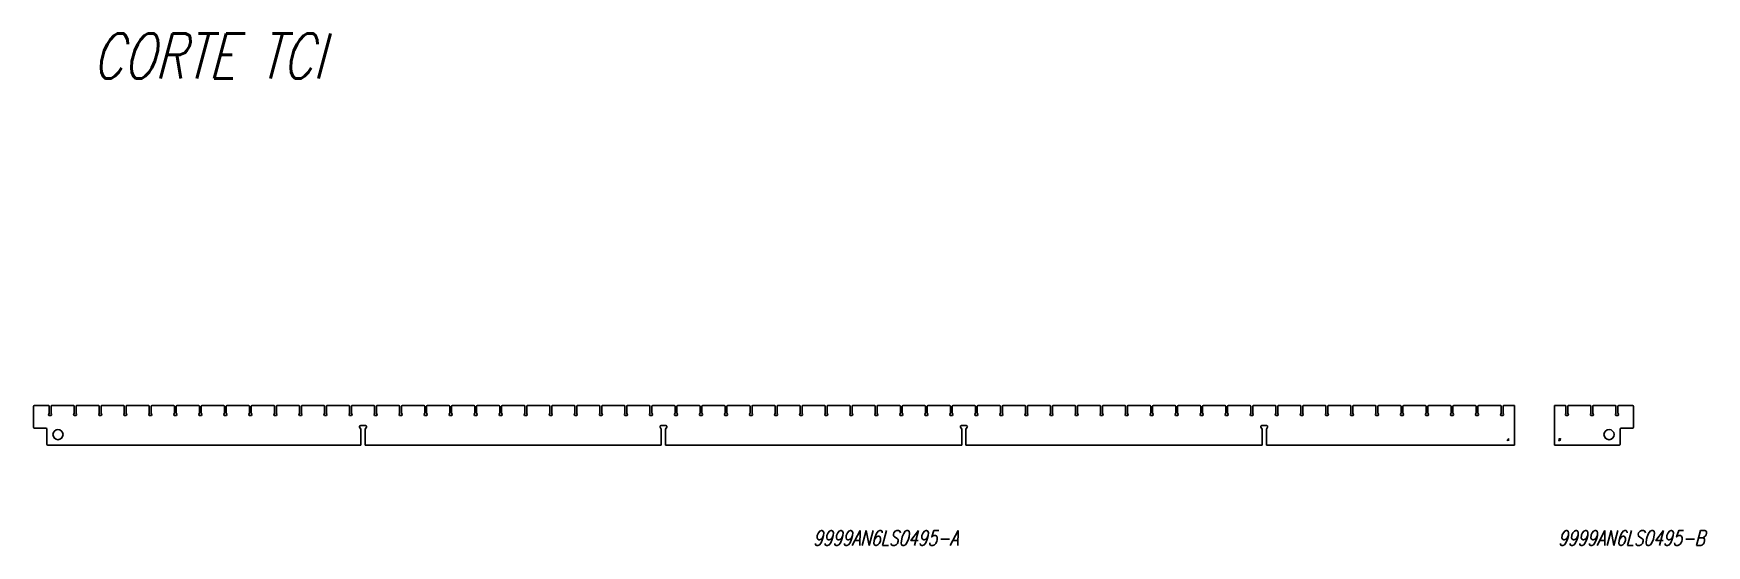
# Model space of a CAD drawing. Header units: millimetres. Extents: x 20123 to 28178, y -9397 to -6390.
# Drawn here: x 24836 to 28178, y -7774 to -6750 of the extents above; entities that cross this region are included whole.
import ezdxf

# ---------------------------------------------------------------- set-up
doc = ezdxf.new("R2010")
doc.units = ezdxf.units.MM
doc.header["$LTSCALE"] = 100
doc.layers.get('0').update_dxf_attribs({"linetype": 'CONTINUOUS', "lineweight": 30})
doc.layers.add('3-COTAS', color=252, linetype='CONTINUOUS')
doc.styles.add('ROMANS', font='romans.shx', dxfattribs={"width": 0.75, "oblique": 15, "height": 30})

msp = doc.modelspace()

# ---------------------------------------------------------------- texts
at = {"layer": '3-COTAS', "attachment_point": 1, "style": 'ROMANS'}
for s, width, insert, char_height in [('CORTE TCI', 936.03428, (24954.173, -6750.466), 90), ('A', 43.63152, (27779.172, -7560.089), 5), ('B', 43.63152, (27881.834, -7560.089), 5)]:
    msp.add_mtext_dynamic_manual_height_columns(s, width=width, gutter_width=150, heights=[0], dxfattribs=dict(at, insert=insert, char_height=char_height))
at = {"layer": '3-COTAS', "color": 3, "char_height": 30, "attachment_point": 1, "style": 'ROMANS'}
for s, insert in [('9999AN6LS0495-A', (26393.428, -7744.364)), ('9999AN6LS0495-B', (27881.222, -7744.364))]:
    msp.add_mtext_dynamic_manual_height_columns(s, width=428.48445, gutter_width=150, heights=[0], dxfattribs=dict(at, insert=insert))

# ---------------------------------------------------------------- linework, layer by layer
for p, q in [((24836.386, -7537.565), (24836.386, -7496.565)), ((24866.767, -7494.565), (24838.386, -7494.565)), ((24867.767, -7495.554), (24867.767, -7509.452)), ((24867.767, -7509.442), (24867.767, -7496.565)), ((24871.125, -7514.565), (24868.159, -7514.565)), ((24871.517, -7509.452), (24871.517, -7495.554)), ((24871.517, -7496.565), (24871.517, -7509.442)), ((24916.767, -7494.565), (24872.517, -7494.565)), ((24917.767, -7495.554), (24917.767, -7509.452)), ((24917.767, -7509.442), (24917.767, -7496.565)), ((24921.125, -7514.565), (24918.159, -7514.565)), ((24921.517, -7509.452), (24921.517, -7495.554)), ((24921.517, -7496.565), (24921.517, -7509.442)), ((24966.767, -7494.565), (24922.517, -7494.565)), ((24967.767, -7495.554), (24967.767, -7509.452)), ((24967.767, -7509.442), (24967.767, -7496.565)), ((24971.125, -7514.565), (24968.159, -7514.565)), ((24971.517, -7509.452), (24971.517, -7495.554)), ((24971.517, -7496.565), (24971.517, -7509.442)), ((25016.767, -7494.565), (24972.517, -7494.565)), ((25017.767, -7495.554), (25017.767, -7509.452)), ((25017.767, -7509.442), (25017.767, -7496.565)), ((25021.125, -7514.565), (25018.159, -7514.565)), ((25021.517, -7509.452), (25021.517, -7495.554)), ((25021.517, -7496.565), (25021.517, -7509.442)), ((25066.767, -7494.565), (25022.517, -7494.565)), ((25067.767, -7495.554), (25067.767, -7509.452)), ((25067.767, -7509.442), (25067.767, -7496.565)), ((25071.125, -7514.565), (25068.159, -7514.565)), ((25071.517, -7509.452), (25071.517, -7495.554)), ((25071.517, -7496.565), (25071.517, -7509.442)), ((25116.767, -7494.565), (25072.517, -7494.565)), ((25117.767, -7495.554), (25117.767, -7509.452)), ((25117.767, -7509.442), (25117.767, -7496.565)), ((25121.125, -7514.565), (25118.159, -7514.565)), ((25121.517, -7509.452), (25121.517, -7495.554)), ((25121.517, -7496.565), (25121.517, -7509.442)), ((25166.767, -7494.565), (25122.517, -7494.565)), ((25167.767, -7495.554), (25167.767, -7509.452)), ((25167.767, -7509.442), (25167.767, -7496.565)), ((25171.125, -7514.565), (25168.159, -7514.565)), ((25171.517, -7509.452), (25171.517, -7495.554)), ((25171.517, -7496.565), (25171.517, -7509.442)), ((25216.767, -7494.565), (25172.517, -7494.565)), ((25217.767, -7495.554), (25217.767, -7509.452)), ((25217.767, -7509.442), (25217.767, -7496.565)), ((25221.125, -7514.565), (25218.159, -7514.565)), ((25221.517, -7509.452), (25221.517, -7495.554)), ((25221.517, -7496.565), (25221.517, -7509.442)), ((25266.767, -7494.565), (25222.517, -7494.565)), ((25267.767, -7495.554), (25267.767, -7509.452)), ((25267.767, -7509.442), (25267.767, -7496.565)), ((25271.125, -7514.565), (25268.159, -7514.565)), ((25271.517, -7509.452), (25271.517, -7495.554)), ((25271.517, -7496.565), (25271.517, -7509.442)), ((25316.767, -7494.565), (25272.517, -7494.565)), ((25317.767, -7495.554), (25317.767, -7509.452)), ((25317.767, -7509.442), (25317.767, -7496.565)), ((25321.125, -7514.565), (25318.159, -7514.565)), ((25321.517, -7509.452), (25321.517, -7495.554)), ((25321.517, -7496.565), (25321.517, -7509.442)), ((25366.767, -7494.565), (25322.517, -7494.565)), ((25367.767, -7495.554), (25367.767, -7509.452)), ((25367.767, -7509.442), (25367.767, -7496.565)), ((25371.125, -7514.565), (25368.159, -7514.565)), ((25371.517, -7509.452), (25371.517, -7495.554)), ((25371.517, -7496.565), (25371.517, -7509.442)), ((25416.767, -7494.565), (25372.517, -7494.565)), ((25417.767, -7495.554), (25417.767, -7509.452)), ((25417.767, -7509.442), (25417.767, -7496.565)), ((25421.125, -7514.565), (25418.159, -7514.565)), ((25421.517, -7509.452), (25421.517, -7495.554)), ((25421.517, -7496.565), (25421.517, -7509.442)), ((25466.767, -7494.565), (25422.517, -7494.565)), ((25467.767, -7495.554), (25467.767, -7509.452)), ((25467.767, -7509.442), (25467.767, -7496.565)), ((25471.125, -7514.565), (25468.159, -7514.565)), ((25471.517, -7509.452), (25471.517, -7495.554)), ((25471.517, -7496.565), (25471.517, -7509.442)), ((25516.767, -7494.565), (25472.517, -7494.565)), ((25517.767, -7495.554), (25517.767, -7509.452)), ((25517.767, -7509.442), (25517.767, -7496.565)), ((25521.125, -7514.565), (25518.159, -7514.565)), ((25521.517, -7509.452), (25521.517, -7495.554)), ((25521.517, -7496.565), (25521.517, -7509.442)), ((25566.767, -7494.565), (25522.517, -7494.565)), ((25567.767, -7495.554), (25567.767, -7509.452)), ((25567.767, -7509.442), (25567.767, -7496.565)), ((25571.125, -7514.565), (25568.159, -7514.565)), ((25571.517, -7509.452), (25571.517, -7495.554)), ((25571.517, -7496.565), (25571.517, -7509.442)), ((25616.767, -7494.565), (25572.517, -7494.565)), ((25617.767, -7495.554), (25617.767, -7509.452)), ((25617.767, -7509.442), (25617.767, -7496.565)), ((25621.125, -7514.565), (25618.159, -7514.565)), ((25621.517, -7509.452), (25621.517, -7495.554)), ((25621.517, -7496.565), (25621.517, -7509.442)), ((25666.767, -7494.565), (25622.517, -7494.565)), ((25667.767, -7495.554), (25667.767, -7509.452)), ((25667.767, -7509.442), (25667.767, -7496.565)), ((25671.125, -7514.565), (25668.159, -7514.565)), ((25671.517, -7509.452), (25671.517, -7495.554)), ((25671.517, -7496.565), (25671.517, -7509.442)), ((25716.767, -7494.565), (25672.517, -7494.565)), ((25717.767, -7495.554), (25717.767, -7509.452)), ((25717.767, -7509.442), (25717.767, -7496.565)), ((25721.125, -7514.565), (25718.159, -7514.565)), ((25721.517, -7509.452), (25721.517, -7495.554)), ((25721.517, -7496.565), (25721.517, -7509.442)), ((25766.767, -7494.565), (25722.517, -7494.565)), ((25767.767, -7495.554), (25767.767, -7509.452)), ((25767.767, -7509.442), (25767.767, -7496.565)), ((25771.125, -7514.565), (25768.159, -7514.565)), ((25771.517, -7509.452), (25771.517, -7495.554)), ((25771.517, -7496.565), (25771.517, -7509.442)), ((25816.767, -7494.565), (25772.517, -7494.565)), ((25817.767, -7495.554), (25817.767, -7509.452)), ((25817.767, -7509.442), (25817.767, -7496.565)), ((25821.125, -7514.565), (25818.159, -7514.565)), ((25821.517, -7509.452), (25821.517, -7495.554)), ((25821.517, -7496.565), (25821.517, -7509.442)), ((25866.767, -7494.565), (25822.517, -7494.565)), ((25867.767, -7495.554), (25867.767, -7509.452)), ((25867.767, -7509.442), (25867.767, -7496.565)), ((25871.125, -7514.565), (25868.159, -7514.565)), ((25871.517, -7509.452), (25871.517, -7495.554)), ((25871.517, -7496.565), (25871.517, -7509.442)), ((25916.767, -7494.565), (25872.517, -7494.565)), ((25917.767, -7495.554), (25917.767, -7509.452)), ((25917.767, -7509.442), (25917.767, -7496.565)), ((25921.125, -7514.565), (25918.159, -7514.565)), ((25921.517, -7509.452), (25921.517, -7495.554)), ((25921.517, -7496.565), (25921.517, -7509.442)), ((25966.767, -7494.565), (25922.517, -7494.565)), ((25967.767, -7495.554), (25967.767, -7509.452)), ((25967.767, -7509.442), (25967.767, -7496.565)), ((25971.125, -7514.565), (25968.159, -7514.565)), ((25971.517, -7509.452), (25971.517, -7495.554)), ((25971.517, -7496.565), (25971.517, -7509.442)), ((26016.767, -7494.565), (25972.517, -7494.565)), ((26017.767, -7495.554), (26017.767, -7509.452)), ((26017.767, -7509.442), (26017.767, -7496.565)), ((26021.125, -7514.565), (26018.159, -7514.565)), ((26021.517, -7509.452), (26021.517, -7495.554)), ((26021.517, -7496.565), (26021.517, -7509.442)), ((26066.767, -7494.565), (26022.517, -7494.565)), ((26067.767, -7495.554), (26067.767, -7509.452)), ((26067.767, -7509.442), (26067.767, -7496.565)), ((26071.125, -7514.565), (26068.159, -7514.565)), ((26071.517, -7509.452), (26071.517, -7495.554)), ((26071.517, -7496.565), (26071.517, -7509.442)), ((26116.767, -7494.565), (26072.517, -7494.565)), ((26117.767, -7495.554), (26117.767, -7509.452)), ((26117.767, -7509.442), (26117.767, -7496.565)), ((26121.125, -7514.565), (26118.159, -7514.565)), ((26121.517, -7509.452), (26121.517, -7495.554)), ((26121.517, -7496.565), (26121.517, -7509.442)), ((26166.767, -7494.565), (26122.517, -7494.565)), ((26167.767, -7495.554), (26167.767, -7509.452)), ((26167.767, -7509.442), (26167.767, -7496.565)), ((26171.125, -7514.565), (26168.159, -7514.565)), ((26171.517, -7509.452), (26171.517, -7495.554)), ((26171.517, -7496.565), (26171.517, -7509.442)), ((26216.767, -7494.565), (26172.517, -7494.565)), ((26217.767, -7495.554), (26217.767, -7509.452)), ((26217.767, -7509.442), (26217.767, -7496.565)), ((26221.125, -7514.565), (26218.159, -7514.565)), ((26221.517, -7509.452), (26221.517, -7495.554)), ((26221.517, -7496.565), (26221.517, -7509.442)), ((26266.767, -7494.565), (26222.517, -7494.565)), ((26267.767, -7495.554), (26267.767, -7509.452)), ((26267.767, -7509.442), (26267.767, -7496.565)), ((26271.125, -7514.565), (26268.159, -7514.565)), ((26271.517, -7509.452), (26271.517, -7495.554)), ((26271.517, -7496.565), (26271.517, -7509.442)), ((26316.767, -7494.565), (26272.517, -7494.565)), ((26317.767, -7495.554), (26317.767, -7509.452)), ((26317.767, -7509.442), (26317.767, -7496.565)), ((26321.125, -7514.565), (26318.159, -7514.565)), ((26321.517, -7509.452), (26321.517, -7495.554)), ((26321.517, -7496.565), (26321.517, -7509.442)), ((26366.767, -7494.565), (26322.517, -7494.565)), ((26367.767, -7495.554), (26367.767, -7509.452)), ((26367.767, -7509.442), (26367.767, -7496.565)), ((26371.125, -7514.565), (26368.159, -7514.565)), ((26371.517, -7509.452), (26371.517, -7495.554)), ((26371.517, -7496.565), (26371.517, -7509.442)), ((26416.767, -7494.565), (26372.517, -7494.565)), ((26417.767, -7495.554), (26417.767, -7509.452)), ((26417.767, -7509.442), (26417.767, -7496.565)), ((26421.125, -7514.565), (26418.159, -7514.565)), ((26421.517, -7509.452), (26421.517, -7495.554)), ((26421.517, -7496.565), (26421.517, -7509.442)), ((26466.767, -7494.565), (26422.517, -7494.565)), ((26467.767, -7495.554), (26467.767, -7509.452)), ((26467.767, -7509.442), (26467.767, -7496.565)), ((26471.125, -7514.565), (26468.159, -7514.565)), ((26471.517, -7509.452), (26471.517, -7495.554)), ((26471.517, -7496.565), (26471.517, -7509.442)), ((26516.767, -7494.565), (26472.517, -7494.565)), ((26517.767, -7495.554), (26517.767, -7509.452)), ((26517.767, -7509.442), (26517.767, -7496.565)), ((26521.125, -7514.565), (26518.159, -7514.565)), ((26521.517, -7509.452), (26521.517, -7495.554)), ((26521.517, -7496.565), (26521.517, -7509.442)), ((26566.767, -7494.565), (26522.517, -7494.565)), ((26567.767, -7495.554), (26567.767, -7509.452)), ((26567.767, -7509.442), (26567.767, -7496.565)), ((26571.125, -7514.565), (26568.159, -7514.565)), ((26571.517, -7509.452), (26571.517, -7495.554)), ((26571.517, -7496.565), (26571.517, -7509.442)), ((26616.767, -7494.565), (26572.517, -7494.565)), ((26617.767, -7495.554), (26617.767, -7509.452)), ((26617.767, -7509.442), (26617.767, -7496.565)), ((26621.125, -7514.565), (26618.159, -7514.565)), ((26621.517, -7509.452), (26621.517, -7495.554)), ((26621.517, -7496.565), (26621.517, -7509.442)), ((26666.767, -7494.565), (26622.517, -7494.565)), ((26667.767, -7495.554), (26667.767, -7509.452)), ((26667.767, -7509.442), (26667.767, -7496.565)), ((26671.125, -7514.565), (26668.159, -7514.565)), ((26671.517, -7509.452), (26671.517, -7495.554)), ((26671.517, -7496.565), (26671.517, -7509.442)), ((26716.767, -7494.565), (26672.517, -7494.565)), ((26717.767, -7495.554), (26717.767, -7509.452)), ((26717.767, -7509.442), (26717.767, -7496.565)), ((26721.125, -7514.565), (26718.159, -7514.565)), ((26721.517, -7509.452), (26721.517, -7495.554)), ((26721.517, -7496.565), (26721.517, -7509.442)), ((26766.767, -7494.565), (26722.517, -7494.565)), ((26767.767, -7495.554), (26767.767, -7509.452)), ((26767.767, -7509.442), (26767.767, -7496.565)), ((26771.125, -7514.565), (26768.159, -7514.565)), ((26771.517, -7509.452), (26771.517, -7495.554)), ((26771.517, -7496.565), (26771.517, -7509.442)), ((26816.767, -7494.565), (26772.517, -7494.565)), ((26817.767, -7495.554), (26817.767, -7509.452)), ((26817.767, -7509.442), (26817.767, -7496.565)), ((26821.125, -7514.565), (26818.159, -7514.565)), ((26821.517, -7509.452), (26821.517, -7495.554)), ((26821.517, -7496.565), (26821.517, -7509.442)), ((26866.767, -7494.565), (26822.517, -7494.565)), ((26867.767, -7495.554), (26867.767, -7509.452)), ((26867.767, -7509.442), (26867.767, -7496.565)), ((26871.125, -7514.565), (26868.159, -7514.565)), ((26871.517, -7509.452), (26871.517, -7495.554)), ((26871.517, -7496.565), (26871.517, -7509.442)), ((26916.767, -7494.565), (26872.517, -7494.565)), ((26917.767, -7495.554), (26917.767, -7509.452)), ((26917.767, -7509.442), (26917.767, -7496.565)), ((26921.125, -7514.565), (26918.159, -7514.565)), ((26921.517, -7509.452), (26921.517, -7495.554)), ((26921.517, -7496.565), (26921.517, -7509.442)), ((26966.767, -7494.565), (26922.517, -7494.565)), ((26967.767, -7495.554), (26967.767, -7509.452)), ((26967.767, -7509.442), (26967.767, -7496.565)), ((26971.125, -7514.565), (26968.159, -7514.565)), ((26971.517, -7509.452), (26971.517, -7495.554)), ((26971.517, -7496.565), (26971.517, -7509.442)), ((27016.767, -7494.565), (26972.517, -7494.565)), ((27017.767, -7495.554), (27017.767, -7509.452)), ((27017.767, -7509.442), (27017.767, -7496.565)), ((27021.125, -7514.565), (27018.159, -7514.565)), ((27021.517, -7509.452), (27021.517, -7495.554)), ((27021.517, -7496.565), (27021.517, -7509.442)), ((27066.767, -7494.565), (27022.517, -7494.565)), ((27067.767, -7495.554), (27067.767, -7509.452)), ((27067.767, -7509.442), (27067.767, -7496.565)), ((27071.125, -7514.565), (27068.159, -7514.565)), ((27071.517, -7509.452), (27071.517, -7495.554)), ((27071.517, -7496.565), (27071.517, -7509.442)), ((27116.767, -7494.565), (27072.517, -7494.565)), ((27117.767, -7495.554), (27117.767, -7509.452)), ((27117.767, -7509.442), (27117.767, -7496.565)), ((27121.125, -7514.565), (27118.159, -7514.565)), ((27121.517, -7509.452), (27121.517, -7495.554)), ((27121.517, -7496.565), (27121.517, -7509.442)), ((27166.767, -7494.565), (27122.517, -7494.565)), ((27167.767, -7495.554), (27167.767, -7509.452)), ((27167.767, -7509.442), (27167.767, -7496.565)), ((27171.125, -7514.565), (27168.159, -7514.565)), ((27171.517, -7509.452), (27171.517, -7495.554)), ((27171.517, -7496.565), (27171.517, -7509.442)), ((27216.767, -7494.565), (27172.517, -7494.565)), ((27217.767, -7495.554), (27217.767, -7509.452)), ((27217.767, -7509.442), (27217.767, -7496.565)), ((27221.125, -7514.565), (27218.159, -7514.565)), ((27221.517, -7509.452), (27221.517, -7495.554)), ((27221.517, -7496.565), (27221.517, -7509.442)), ((27266.767, -7494.565), (27222.517, -7494.565)), ((27267.767, -7495.554), (27267.767, -7509.452)), ((27267.767, -7509.442), (27267.767, -7496.565)), ((27271.125, -7514.565), (27268.159, -7514.565)), ((27271.517, -7509.452), (27271.517, -7495.554)), ((27271.517, -7496.565), (27271.517, -7509.442)), ((27316.767, -7494.565), (27272.517, -7494.565)), ((27317.767, -7495.554), (27317.767, -7509.452)), ((27317.767, -7509.442), (27317.767, -7496.565)), ((27321.125, -7514.565), (27318.159, -7514.565)), ((27321.517, -7509.452), (27321.517, -7495.554)), ((27321.517, -7496.565), (27321.517, -7509.442)), ((27366.767, -7494.565), (27322.517, -7494.565)), ((27367.767, -7495.554), (27367.767, -7509.452)), ((27367.767, -7509.442), (27367.767, -7496.565)), ((27371.125, -7514.565), (27368.159, -7514.565)), ((27371.517, -7509.452), (27371.517, -7495.554)), ((27371.517, -7496.565), (27371.517, -7509.442)), ((27416.767, -7494.565), (27372.517, -7494.565)), ((27417.767, -7495.554), (27417.767, -7509.452)), ((27417.767, -7509.442), (27417.767, -7496.565)), ((27421.125, -7514.565), (27418.159, -7514.565)), ((27421.517, -7509.452), (27421.517, -7495.554)), ((27421.517, -7496.565), (27421.517, -7509.442)), ((27466.767, -7494.565), (27422.517, -7494.565)), ((27467.767, -7495.554), (27467.767, -7509.452)), ((27467.767, -7509.442), (27467.767, -7496.565)), ((27471.125, -7514.565), (27468.159, -7514.565)), ((27471.517, -7509.452), (27471.517, -7495.554)), ((27471.517, -7496.565), (27471.517, -7509.442)), ((27516.767, -7494.565), (27472.517, -7494.565)), ((27517.767, -7495.554), (27517.767, -7509.452)), ((27517.767, -7509.442), (27517.767, -7496.565)), ((27521.125, -7514.565), (27518.159, -7514.565)), ((27521.517, -7509.452), (27521.517, -7495.554)), ((27521.517, -7496.565), (27521.517, -7509.442)), ((27566.767, -7494.565), (27522.517, -7494.565)), ((27567.767, -7495.554), (27567.767, -7509.452)), ((27567.767, -7509.442), (27567.767, -7496.565)), ((27571.125, -7514.565), (27568.159, -7514.565)), ((27571.517, -7509.452), (27571.517, -7495.554)), ((27571.517, -7496.565), (27571.517, -7509.442)), ((27616.767, -7494.565), (27572.517, -7494.565)), ((27617.767, -7495.554), (27617.767, -7509.452)), ((27617.767, -7509.442), (27617.767, -7496.565)), ((27621.125, -7514.565), (27618.159, -7514.565)), ((27621.517, -7509.452), (27621.517, -7495.554)), ((27621.517, -7496.565), (27621.517, -7509.442)), ((27666.767, -7494.565), (27622.517, -7494.565)), ((27667.767, -7495.554), (27667.767, -7509.452)), ((27667.767, -7509.442), (27667.767, -7496.565)), ((27671.125, -7514.565), (27668.159, -7514.565)), ((27671.517, -7509.452), (27671.517, -7495.554)), ((27671.517, -7496.565), (27671.517, -7509.442)), ((27716.767, -7494.565), (27672.517, -7494.565)), ((27717.767, -7495.554), (27717.767, -7509.452)), ((27717.767, -7509.442), (27717.767, -7496.565)), ((27721.125, -7514.565), (27718.159, -7514.565)), ((27721.517, -7509.452), (27721.517, -7495.554)), ((27721.517, -7496.565), (27721.517, -7509.442)), ((27766.767, -7494.565), (27722.517, -7494.565)), ((27767.767, -7495.554), (27767.767, -7509.452)), ((27767.767, -7509.442), (27767.767, -7496.565)), ((27771.125, -7514.565), (27768.159, -7514.565)), ((27771.517, -7509.452), (27771.517, -7495.554)), ((27771.517, -7496.565), (27771.517, -7509.442)), ((27794.642, -7494.565), (27772.517, -7494.565)), ((27794.642, -7573.565), (27794.642, -7494.565)), ((27874.009, -7573.565), (27874.009, -7494.565)), ((27896.134, -7494.565), (27874.009, -7494.565)), ((27897.134, -7495.554), (27897.134, -7509.452)), ((27897.134, -7509.442), (27897.134, -7496.565)), ((27900.492, -7514.565), (27897.526, -7514.565)), ((27900.884, -7509.452), (27900.884, -7495.554)), ((27900.884, -7496.565), (27900.884, -7509.442)), ((27946.134, -7494.565), (27901.884, -7494.565)), ((27947.134, -7495.554), (27947.134, -7509.452)), ((27947.134, -7509.442), (27947.134, -7496.565)), ((27950.492, -7514.565), (27947.526, -7514.565)), ((27950.884, -7509.452), (27950.884, -7495.554)), ((27950.884, -7496.565), (27950.884, -7509.442)), ((27996.134, -7494.565), (27951.884, -7494.565)), ((27997.134, -7495.554), (27997.134, -7509.452)), ((27997.134, -7509.442), (27997.134, -7496.565)), ((28000.492, -7514.565), (27997.526, -7514.565)), ((28000.884, -7509.452), (28000.884, -7495.554)), ((28000.884, -7496.565), (28000.884, -7509.442)), ((28001.871, -7494.565), (28030.253, -7494.565)), ((28032.253, -7537.565), (28032.253, -7496.565)), ((24837.95, -7539.565), (24838.95, -7539.565)), ((24861.386, -7539.565), (24838.386, -7539.565)), ((24839.386, -7539.565), (24838.386, -7539.565)), ((24844.386, -7539.565), (24839.386, -7539.565)), ((24863.386, -7571.565), (24863.386, -7541.565)), ((25490.377, -7541.849), (25487.904, -7537.565)), ((25489.636, -7534.565), (25499.636, -7534.565)), ((25490.377, -7541.849), (25490.377, -7573.565)), ((25501.368, -7537.565), (25498.894, -7541.849)), ((25498.894, -7541.849), (25498.894, -7573.565)), ((26090.377, -7541.849), (26087.904, -7537.565)), ((26089.636, -7534.565), (26099.636, -7534.565)), ((26090.377, -7573.565), (26090.377, -7541.849)), ((26101.368, -7537.565), (26098.894, -7541.849)), ((26098.894, -7541.849), (26098.894, -7573.565)), ((26690.377, -7541.849), (26687.904, -7537.565)), ((26689.636, -7534.565), (26699.636, -7534.565)), ((26690.377, -7573.565), (26690.377, -7541.849)), ((26701.368, -7537.565), (26698.894, -7541.849)), ((26698.894, -7541.849), (26698.894, -7573.565)), ((27290.377, -7541.849), (27287.904, -7537.565)), ((27289.636, -7534.565), (27299.636, -7534.565)), ((27290.377, -7573.565), (27290.377, -7541.849)), ((27301.368, -7537.565), (27298.894, -7541.849)), ((27298.894, -7541.849), (27298.894, -7573.565)), ((28005.253, -7571.565), (28005.253, -7541.565)), ((28007.253, -7539.565), (28030.253, -7539.565)), ((28024.253, -7539.565), (28029.253, -7539.565)), ((28029.253, -7539.565), (28030.253, -7539.565)), ((28030.688, -7539.565), (28029.688, -7539.565)), ((24866.386, -7573.565), (24865.386, -7573.565)), ((24865.386, -7573.565), (25490.377, -7573.565)), ((25498.894, -7573.565), (26090.377, -7573.565)), ((26098.894, -7573.565), (26690.377, -7573.565)), ((26698.894, -7573.565), (27290.377, -7573.565)), ((27298.894, -7573.565), (27794.642, -7573.565)), ((27874.009, -7573.565), (28003.253, -7573.565)), ((28002.253, -7573.565), (28003.253, -7573.565))]:
    msp.add_line(p, q)
for centre in [(24885.386, -7552.565), (27983.253, -7552.565)]:
    msp.add_circle(centre, 10.1)
for centre, radius, start, end in [((24838.386, -7496.565), 2, 90, 180), ((24869.642, -7512.223), 3, 135.949803, 222.141794), ((24866.767, -7495.565), 1, 0, 90), ((24868.159, -7513.565), 1, 222.141794, 270), ((24866.767, -7509.442), 1, 315.949803, 0), ((24871.125, -7513.565), 1, 270, 317.858206), ((24872.517, -7495.565), 1, 90, 180), ((24872.517, -7509.442), 1, 180, 224.050197), ((24869.642, -7512.223), 3, 317.858206, 44.050197), ((24919.642, -7512.223), 3, 135.949803, 222.141794), ((24916.767, -7495.565), 1, 0, 90), ((24918.159, -7513.565), 1, 222.141794, 270), ((24916.767, -7509.442), 1, 315.949803, 0), ((24921.125, -7513.565), 1, 270, 317.858206), ((24922.517, -7495.565), 1, 90, 180), ((24922.517, -7509.442), 1, 180, 224.050197), ((24919.642, -7512.223), 3, 317.858206, 44.050197), ((24969.642, -7512.223), 3, 135.949803, 222.141794), ((24966.767, -7495.565), 1, 0, 90), ((24968.159, -7513.565), 1, 222.141794, 270), ((24966.767, -7509.442), 1, 315.949803, 0), ((24971.125, -7513.565), 1, 270, 317.858206), ((24972.517, -7495.565), 1, 90, 180), ((24972.517, -7509.442), 1, 180, 224.050197), ((24969.642, -7512.223), 3, 317.858206, 44.050197), ((25019.642, -7512.223), 3, 135.949803, 222.141794), ((25016.767, -7495.565), 1, 0, 90), ((25018.159, -7513.565), 1, 222.141794, 270), ((25016.767, -7509.442), 1, 315.949803, 0), ((25021.125, -7513.565), 1, 270, 317.858206), ((25022.517, -7495.565), 1, 90, 180), ((25022.517, -7509.442), 1, 180, 224.050197), ((25019.642, -7512.223), 3, 317.858206, 44.050197), ((25069.642, -7512.223), 3, 135.949803, 222.141794), ((25066.767, -7495.565), 1, 0, 90), ((25068.159, -7513.565), 1, 222.141794, 270), ((25066.767, -7509.442), 1, 315.949803, 0), ((25071.125, -7513.565), 1, 270, 317.858206), ((25072.517, -7495.565), 1, 90, 180), ((25072.517, -7509.442), 1, 180, 224.050197), ((25069.642, -7512.223), 3, 317.858206, 44.050197), ((25119.642, -7512.223), 3, 135.949803, 222.141794), ((25116.767, -7495.565), 1, 0, 90), ((25118.159, -7513.565), 1, 222.141794, 270), ((25116.767, -7509.442), 1, 315.949803, 0), ((25121.125, -7513.565), 1, 270, 317.858206), ((25122.517, -7495.565), 1, 90, 180), ((25122.517, -7509.442), 1, 180, 224.050197), ((25119.642, -7512.223), 3, 317.858206, 44.050197), ((25169.642, -7512.223), 3, 135.949803, 222.141794), ((25166.767, -7495.565), 1, 0, 90), ((25168.159, -7513.565), 1, 222.141794, 270), ((25166.767, -7509.442), 1, 315.949803, 0), ((25171.125, -7513.565), 1, 270, 317.858206), ((25172.517, -7495.565), 1, 90, 180), ((25172.517, -7509.442), 1, 180, 224.050197), ((25169.642, -7512.223), 3, 317.858206, 44.050197), ((25219.642, -7512.223), 3, 135.949803, 222.141794), ((25216.767, -7495.565), 1, 0, 90), ((25218.159, -7513.565), 1, 222.141794, 270), ((25216.767, -7509.442), 1, 315.949803, 0), ((25221.125, -7513.565), 1, 270, 317.858206), ((25222.517, -7495.565), 1, 90, 180), ((25222.517, -7509.442), 1, 180, 224.050197), ((25219.642, -7512.223), 3, 317.858206, 44.050197), ((25269.642, -7512.223), 3, 135.949803, 222.141794), ((25266.767, -7495.565), 1, 0, 90), ((25268.159, -7513.565), 1, 222.141794, 270), ((25266.767, -7509.442), 1, 315.949803, 0), ((25271.125, -7513.565), 1, 270, 317.858206), ((25272.517, -7495.565), 1, 90, 180), ((25272.517, -7509.442), 1, 180, 224.050197), ((25269.642, -7512.223), 3, 317.858206, 44.050197), ((25319.642, -7512.223), 3, 135.949803, 222.141794), ((25316.767, -7495.565), 1, 0, 90), ((25318.159, -7513.565), 1, 222.141794, 270), ((25316.767, -7509.442), 1, 315.949803, 0), ((25321.125, -7513.565), 1, 270, 317.858206), ((25322.517, -7495.565), 1, 90, 180), ((25322.517, -7509.442), 1, 180, 224.050197), ((25319.642, -7512.223), 3, 317.858206, 44.050197), ((25369.642, -7512.223), 3, 135.949803, 222.141794), ((25366.767, -7495.565), 1, 0, 90), ((25368.159, -7513.565), 1, 222.141794, 270), ((25366.767, -7509.442), 1, 315.949803, 0), ((25371.125, -7513.565), 1, 270, 317.858206), ((25372.517, -7495.565), 1, 90, 180), ((25372.517, -7509.442), 1, 180, 224.050197), ((25369.642, -7512.223), 3, 317.858206, 44.050197), ((25419.642, -7512.223), 3, 135.949803, 222.141794), ((25416.767, -7495.565), 1, 0, 90), ((25418.159, -7513.565), 1, 222.141794, 270), ((25416.767, -7509.442), 1, 315.949803, 0), ((25421.125, -7513.565), 1, 270, 317.858206), ((25422.517, -7495.565), 1, 90, 180), ((25422.517, -7509.442), 1, 180, 224.050197), ((25419.642, -7512.223), 3, 317.858206, 44.050197), ((25469.642, -7512.223), 3, 135.949803, 222.141794), ((25466.767, -7495.565), 1, 0, 90), ((25468.159, -7513.565), 1, 222.141794, 270), ((25466.767, -7509.442), 1, 315.949803, 0), ((25471.125, -7513.565), 1, 270, 317.858206), ((25472.517, -7495.565), 1, 90, 180), ((25472.517, -7509.442), 1, 180, 224.050197), ((25469.642, -7512.223), 3, 317.858206, 44.050197), ((25519.642, -7512.223), 3, 135.949803, 222.141794), ((25516.767, -7495.565), 1, 0, 90), ((25518.159, -7513.565), 1, 222.141794, 270), ((25516.767, -7509.442), 1, 315.949803, 0), ((25521.125, -7513.565), 1, 270, 317.858206), ((25522.517, -7495.565), 1, 90, 180), ((25522.517, -7509.442), 1, 180, 224.050197), ((25519.642, -7512.223), 3, 317.858206, 44.050197), ((25569.642, -7512.223), 3, 135.949803, 222.141794), ((25566.767, -7495.565), 1, 0, 90), ((25568.159, -7513.565), 1, 222.141794, 270), ((25566.767, -7509.442), 1, 315.949803, 0), ((25571.125, -7513.565), 1, 270, 317.858206), ((25572.517, -7495.565), 1, 90, 180), ((25572.517, -7509.442), 1, 180, 224.050197), ((25569.642, -7512.223), 3, 317.858206, 44.050197), ((25619.642, -7512.223), 3, 135.949803, 222.141794), ((25616.767, -7495.565), 1, 0, 90), ((25618.159, -7513.565), 1, 222.141794, 270), ((25616.767, -7509.442), 1, 315.949803, 0), ((25621.125, -7513.565), 1, 270, 317.858206), ((25622.517, -7495.565), 1, 90, 180), ((25622.517, -7509.442), 1, 180, 224.050197), ((25619.642, -7512.223), 3, 317.858206, 44.050197), ((25669.642, -7512.223), 3, 135.949803, 222.141794), ((25666.767, -7495.565), 1, 0, 90), ((25668.159, -7513.565), 1, 222.141794, 270), ((25666.767, -7509.442), 1, 315.949803, 0), ((25671.125, -7513.565), 1, 270, 317.858206), ((25672.517, -7495.565), 1, 90, 180), ((25672.517, -7509.442), 1, 180, 224.050197), ((25669.642, -7512.223), 3, 317.858206, 44.050197), ((25719.642, -7512.223), 3, 135.949803, 222.141794), ((25716.767, -7495.565), 1, 0, 90), ((25718.159, -7513.565), 1, 222.141794, 270), ((25716.767, -7509.442), 1, 315.949803, 0), ((25721.125, -7513.565), 1, 270, 317.858206), ((25722.517, -7495.565), 1, 90, 180), ((25722.517, -7509.442), 1, 180, 224.050197), ((25719.642, -7512.223), 3, 317.858206, 44.050197), ((25769.642, -7512.223), 3, 135.949803, 222.141794), ((25766.767, -7495.565), 1, 0, 90), ((25768.159, -7513.565), 1, 222.141794, 270), ((25766.767, -7509.442), 1, 315.949803, 0), ((25771.125, -7513.565), 1, 270, 317.858206), ((25772.517, -7495.565), 1, 90, 180), ((25772.517, -7509.442), 1, 180, 224.050197), ((25769.642, -7512.223), 3, 317.858206, 44.050197), ((25819.642, -7512.223), 3, 135.949803, 222.141794), ((25816.767, -7495.565), 1, 0, 90), ((25818.159, -7513.565), 1, 222.141794, 270), ((25816.767, -7509.442), 1, 315.949803, 0), ((25821.125, -7513.565), 1, 270, 317.858206), ((25822.517, -7495.565), 1, 90, 180), ((25822.517, -7509.442), 1, 180, 224.050197), ((25819.642, -7512.223), 3, 317.858206, 44.050197), ((25869.642, -7512.223), 3, 135.949803, 222.141794), ((25866.767, -7495.565), 1, 0, 90), ((25868.159, -7513.565), 1, 222.141794, 270), ((25866.767, -7509.442), 1, 315.949803, 0), ((25871.125, -7513.565), 1, 270, 317.858206), ((25872.517, -7495.565), 1, 90, 180), ((25872.517, -7509.442), 1, 180, 224.050197), ((25869.642, -7512.223), 3, 317.858206, 44.050197), ((25919.642, -7512.223), 3, 135.949803, 222.141794), ((25916.767, -7495.565), 1, 0, 90), ((25918.159, -7513.565), 1, 222.141794, 270), ((25916.767, -7509.442), 1, 315.949803, 0), ((25921.125, -7513.565), 1, 270, 317.858206), ((25922.517, -7495.565), 1, 90, 180), ((25922.517, -7509.442), 1, 180, 224.050197), ((25919.642, -7512.223), 3, 317.858206, 44.050197), ((25969.642, -7512.223), 3, 135.949803, 222.141794), ((25966.767, -7495.565), 1, 0, 90), ((25968.159, -7513.565), 1, 222.141794, 270), ((25966.767, -7509.442), 1, 315.949803, 0), ((25971.125, -7513.565), 1, 270, 317.858206), ((25972.517, -7495.565), 1, 90, 180), ((25972.517, -7509.442), 1, 180, 224.050197), ((25969.642, -7512.223), 3, 317.858206, 44.050197), ((26019.642, -7512.223), 3, 135.949803, 222.141794), ((26016.767, -7495.565), 1, 0, 90), ((26018.159, -7513.565), 1, 222.141794, 270), ((26016.767, -7509.442), 1, 315.949803, 0), ((26021.125, -7513.565), 1, 270, 317.858206), ((26022.517, -7495.565), 1, 90, 180), ((26022.517, -7509.442), 1, 180, 224.050197), ((26019.642, -7512.223), 3, 317.858206, 44.050197), ((26069.642, -7512.223), 3, 135.949803, 222.141794), ((26066.767, -7495.565), 1, 0, 90), ((26068.159, -7513.565), 1, 222.141794, 270), ((26066.767, -7509.442), 1, 315.949803, 0), ((26071.125, -7513.565), 1, 270, 317.858206), ((26072.517, -7495.565), 1, 90, 180), ((26072.517, -7509.442), 1, 180, 224.050197), ((26069.642, -7512.223), 3, 317.858206, 44.050197), ((26119.642, -7512.223), 3, 135.949803, 222.141794), ((26116.767, -7495.565), 1, 0, 90), ((26118.159, -7513.565), 1, 222.141794, 270), ((26116.767, -7509.442), 1, 315.949803, 0), ((26121.125, -7513.565), 1, 270, 317.858206), ((26122.517, -7495.565), 1, 90, 180), ((26122.517, -7509.442), 1, 180, 224.050197), ((26119.642, -7512.223), 3, 317.858206, 44.050197), ((26169.642, -7512.223), 3, 135.949803, 222.141794), ((26166.767, -7495.565), 1, 0, 90), ((26168.159, -7513.565), 1, 222.141794, 270), ((26166.767, -7509.442), 1, 315.949803, 0), ((26171.125, -7513.565), 1, 270, 317.858206), ((26172.517, -7495.565), 1, 90, 180), ((26172.517, -7509.442), 1, 180, 224.050197), ((26169.642, -7512.223), 3, 317.858206, 44.050197), ((26219.642, -7512.223), 3, 135.949803, 222.141794), ((26216.767, -7495.565), 1, 0, 90), ((26218.159, -7513.565), 1, 222.141794, 270), ((26216.767, -7509.442), 1, 315.949803, 0), ((26221.125, -7513.565), 1, 270, 317.858206), ((26222.517, -7495.565), 1, 90, 180), ((26222.517, -7509.442), 1, 180, 224.050197), ((26219.642, -7512.223), 3, 317.858206, 44.050197), ((26269.642, -7512.223), 3, 135.949803, 222.141794), ((26266.767, -7495.565), 1, 0, 90), ((26268.159, -7513.565), 1, 222.141794, 270), ((26266.767, -7509.442), 1, 315.949803, 0), ((26271.125, -7513.565), 1, 270, 317.858206), ((26272.517, -7495.565), 1, 90, 180), ((26272.517, -7509.442), 1, 180, 224.050197), ((26269.642, -7512.223), 3, 317.858206, 44.050197), ((26319.642, -7512.223), 3, 135.949803, 222.141794), ((26316.767, -7495.565), 1, 0, 90), ((26318.159, -7513.565), 1, 222.141794, 270), ((26316.767, -7509.442), 1, 315.949803, 0), ((26321.125, -7513.565), 1, 270, 317.858206), ((26322.517, -7495.565), 1, 90, 180), ((26322.517, -7509.442), 1, 180, 224.050197), ((26319.642, -7512.223), 3, 317.858206, 44.050197), ((26369.642, -7512.223), 3, 135.949803, 222.141794), ((26366.767, -7495.565), 1, 0, 90), ((26368.159, -7513.565), 1, 222.141794, 270), ((26366.767, -7509.442), 1, 315.949803, 0), ((26371.125, -7513.565), 1, 270, 317.858206), ((26372.517, -7495.565), 1, 90, 180), ((26372.517, -7509.442), 1, 180, 224.050197), ((26369.642, -7512.223), 3, 317.858206, 44.050197), ((26419.642, -7512.223), 3, 135.949803, 222.141794), ((26416.767, -7495.565), 1, 0, 90), ((26418.159, -7513.565), 1, 222.141794, 270), ((26416.767, -7509.442), 1, 315.949803, 0), ((26421.125, -7513.565), 1, 270, 317.858206), ((26422.517, -7495.565), 1, 90, 180), ((26422.517, -7509.442), 1, 180, 224.050197), ((26419.642, -7512.223), 3, 317.858206, 44.050197), ((26469.642, -7512.223), 3, 135.949803, 222.141794), ((26466.767, -7495.565), 1, 0, 90), ((26468.159, -7513.565), 1, 222.141794, 270), ((26466.767, -7509.442), 1, 315.949803, 0), ((26471.125, -7513.565), 1, 270, 317.858206), ((26472.517, -7495.565), 1, 90, 180), ((26472.517, -7509.442), 1, 180, 224.050197), ((26469.642, -7512.223), 3, 317.858206, 44.050197), ((26519.642, -7512.223), 3, 135.949803, 222.141794), ((26516.767, -7495.565), 1, 0, 90), ((26518.159, -7513.565), 1, 222.141794, 270), ((26516.767, -7509.442), 1, 315.949803, 0), ((26521.125, -7513.565), 1, 270, 317.858206), ((26522.517, -7495.565), 1, 90, 180), ((26522.517, -7509.442), 1, 180, 224.050197), ((26519.642, -7512.223), 3, 317.858206, 44.050197), ((26569.642, -7512.223), 3, 135.949803, 222.141794), ((26566.767, -7495.565), 1, 0, 90), ((26568.159, -7513.565), 1, 222.141794, 270), ((26566.767, -7509.442), 1, 315.949803, 0), ((26571.125, -7513.565), 1, 270, 317.858206), ((26572.517, -7495.565), 1, 90, 180), ((26572.517, -7509.442), 1, 180, 224.050197), ((26569.642, -7512.223), 3, 317.858206, 44.050197), ((26619.642, -7512.223), 3, 135.949803, 222.141794), ((26616.767, -7495.565), 1, 0, 90), ((26618.159, -7513.565), 1, 222.141794, 270), ((26616.767, -7509.442), 1, 315.949803, 0), ((26621.125, -7513.565), 1, 270, 317.858206), ((26622.517, -7495.565), 1, 90, 180), ((26622.517, -7509.442), 1, 180, 224.050197), ((26619.642, -7512.223), 3, 317.858206, 44.050197), ((26669.642, -7512.223), 3, 135.949803, 222.141794), ((26666.767, -7495.565), 1, 0, 90), ((26668.159, -7513.565), 1, 222.141794, 270), ((26666.767, -7509.442), 1, 315.949803, 0), ((26671.125, -7513.565), 1, 270, 317.858206), ((26672.517, -7495.565), 1, 90, 180), ((26672.517, -7509.442), 1, 180, 224.050197), ((26669.642, -7512.223), 3, 317.858206, 44.050197), ((26719.642, -7512.223), 3, 135.949803, 222.141794), ((26716.767, -7495.565), 1, 0, 90), ((26718.159, -7513.565), 1, 222.141794, 270), ((26716.767, -7509.442), 1, 315.949803, 0), ((26721.125, -7513.565), 1, 270, 317.858206), ((26722.517, -7495.565), 1, 90, 180), ((26722.517, -7509.442), 1, 180, 224.050197), ((26719.642, -7512.223), 3, 317.858206, 44.050197), ((26769.642, -7512.223), 3, 135.949803, 222.141794), ((26766.767, -7495.565), 1, 0, 90), ((26768.159, -7513.565), 1, 222.141794, 270), ((26766.767, -7509.442), 1, 315.949803, 0), ((26771.125, -7513.565), 1, 270, 317.858206), ((26772.517, -7495.565), 1, 90, 180), ((26772.517, -7509.442), 1, 180, 224.050197), ((26769.642, -7512.223), 3, 317.858206, 44.050197), ((26819.642, -7512.223), 3, 135.949803, 222.141794), ((26816.767, -7495.565), 1, 0, 90), ((26818.159, -7513.565), 1, 222.141794, 270), ((26816.767, -7509.442), 1, 315.949803, 0), ((26821.125, -7513.565), 1, 270, 317.858206), ((26822.517, -7495.565), 1, 90, 180), ((26822.517, -7509.442), 1, 180, 224.050197), ((26819.642, -7512.223), 3, 317.858206, 44.050197), ((26869.642, -7512.223), 3, 135.949803, 222.141794), ((26866.767, -7495.565), 1, 0, 90), ((26868.159, -7513.565), 1, 222.141794, 270), ((26866.767, -7509.442), 1, 315.949803, 0), ((26871.125, -7513.565), 1, 270, 317.858206), ((26872.517, -7495.565), 1, 90, 180), ((26872.517, -7509.442), 1, 180, 224.050197), ((26869.642, -7512.223), 3, 317.858206, 44.050197), ((26919.642, -7512.223), 3, 135.949803, 222.141794), ((26916.767, -7495.565), 1, 0, 90), ((26918.159, -7513.565), 1, 222.141794, 270), ((26916.767, -7509.442), 1, 315.949803, 0), ((26921.125, -7513.565), 1, 270, 317.858206), ((26922.517, -7495.565), 1, 90, 180), ((26922.517, -7509.442), 1, 180, 224.050197), ((26919.642, -7512.223), 3, 317.858206, 44.050197), ((26969.642, -7512.223), 3, 135.949803, 222.141794), ((26966.767, -7495.565), 1, 0, 90), ((26968.159, -7513.565), 1, 222.141794, 270), ((26966.767, -7509.442), 1, 315.949803, 0), ((26971.125, -7513.565), 1, 270, 317.858206), ((26972.517, -7495.565), 1, 90, 180), ((26972.517, -7509.442), 1, 180, 224.050197), ((26969.642, -7512.223), 3, 317.858206, 44.050197), ((27019.642, -7512.223), 3, 135.949803, 222.141794), ((27016.767, -7495.565), 1, 0, 90), ((27018.159, -7513.565), 1, 222.141794, 270), ((27016.767, -7509.442), 1, 315.949803, 0), ((27021.125, -7513.565), 1, 270, 317.858206), ((27022.517, -7495.565), 1, 90, 180), ((27022.517, -7509.442), 1, 180, 224.050197), ((27019.642, -7512.223), 3, 317.858206, 44.050197), ((27069.642, -7512.223), 3, 135.949803, 222.141794), ((27066.767, -7495.565), 1, 0, 90), ((27068.159, -7513.565), 1, 222.141794, 270), ((27066.767, -7509.442), 1, 315.949803, 0), ((27071.125, -7513.565), 1, 270, 317.858206), ((27072.517, -7495.565), 1, 90, 180), ((27072.517, -7509.442), 1, 180, 224.050197), ((27069.642, -7512.223), 3, 317.858206, 44.050197), ((27119.642, -7512.223), 3, 135.949803, 222.141794), ((27116.767, -7495.565), 1, 0, 90), ((27118.159, -7513.565), 1, 222.141794, 270), ((27116.767, -7509.442), 1, 315.949803, 0), ((27121.125, -7513.565), 1, 270, 317.858206), ((27122.517, -7495.565), 1, 90, 180), ((27122.517, -7509.442), 1, 180, 224.050197), ((27119.642, -7512.223), 3, 317.858206, 44.050197), ((27169.642, -7512.223), 3, 135.949803, 222.141794), ((27166.767, -7495.565), 1, 0, 90), ((27168.159, -7513.565), 1, 222.141794, 270), ((27166.767, -7509.442), 1, 315.949803, 0), ((27171.125, -7513.565), 1, 270, 317.858206), ((27172.517, -7495.565), 1, 90, 180), ((27172.517, -7509.442), 1, 180, 224.050197), ((27169.642, -7512.223), 3, 317.858206, 44.050197), ((27219.642, -7512.223), 3, 135.949803, 222.141794), ((27216.767, -7495.565), 1, 0, 90), ((27218.159, -7513.565), 1, 222.141794, 270), ((27216.767, -7509.442), 1, 315.949803, 0), ((27221.125, -7513.565), 1, 270, 317.858206), ((27222.517, -7495.565), 1, 90, 180), ((27222.517, -7509.442), 1, 180, 224.050197), ((27219.642, -7512.223), 3, 317.858206, 44.050197), ((27269.642, -7512.223), 3, 135.949803, 222.141794), ((27266.767, -7495.565), 1, 0, 90), ((27268.159, -7513.565), 1, 222.141794, 270), ((27266.767, -7509.442), 1, 315.949803, 0), ((27271.125, -7513.565), 1, 270, 317.858206), ((27272.517, -7495.565), 1, 90, 180), ((27272.517, -7509.442), 1, 180, 224.050197), ((27269.642, -7512.223), 3, 317.858206, 44.050197), ((27319.642, -7512.223), 3, 135.949803, 222.141794), ((27316.767, -7495.565), 1, 0, 90), ((27318.159, -7513.565), 1, 222.141794, 270), ((27316.767, -7509.442), 1, 315.949803, 0), ((27321.125, -7513.565), 1, 270, 317.858206), ((27322.517, -7495.565), 1, 90, 180), ((27322.517, -7509.442), 1, 180, 224.050197), ((27319.642, -7512.223), 3, 317.858206, 44.050197), ((27369.642, -7512.223), 3, 135.949803, 222.141794), ((27366.767, -7495.565), 1, 0, 90), ((27368.159, -7513.565), 1, 222.141794, 270), ((27366.767, -7509.442), 1, 315.949803, 0), ((27371.125, -7513.565), 1, 270, 317.858206), ((27372.517, -7495.565), 1, 90, 180), ((27372.517, -7509.442), 1, 180, 224.050197), ((27369.642, -7512.223), 3, 317.858206, 44.050197), ((27419.642, -7512.223), 3, 135.949803, 222.141794), ((27416.767, -7495.565), 1, 0, 90), ((27418.159, -7513.565), 1, 222.141794, 270), ((27416.767, -7509.442), 1, 315.949803, 0), ((27421.125, -7513.565), 1, 270, 317.858206), ((27422.517, -7495.565), 1, 90, 180), ((27422.517, -7509.442), 1, 180, 224.050197), ((27419.642, -7512.223), 3, 317.858206, 44.050197), ((27469.642, -7512.223), 3, 135.949803, 222.141794), ((27466.767, -7495.565), 1, 0, 90), ((27468.159, -7513.565), 1, 222.141794, 270), ((27466.767, -7509.442), 1, 315.949803, 0), ((27471.125, -7513.565), 1, 270, 317.858206), ((27472.517, -7495.565), 1, 90, 180), ((27472.517, -7509.442), 1, 180, 224.050197), ((27469.642, -7512.223), 3, 317.858206, 44.050197), ((27519.642, -7512.223), 3, 135.949803, 222.141794), ((27516.767, -7495.565), 1, 0, 90), ((27518.159, -7513.565), 1, 222.141794, 270), ((27516.767, -7509.442), 1, 315.949803, 0), ((27521.125, -7513.565), 1, 270, 317.858206), ((27522.517, -7495.565), 1, 90, 180), ((27522.517, -7509.442), 1, 180, 224.050197), ((27519.642, -7512.223), 3, 317.858206, 44.050197), ((27569.642, -7512.223), 3, 135.949803, 222.141794), ((27566.767, -7495.565), 1, 0, 90), ((27568.159, -7513.565), 1, 222.141794, 270), ((27566.767, -7509.442), 1, 315.949803, 0), ((27571.125, -7513.565), 1, 270, 317.858206), ((27572.517, -7495.565), 1, 90, 180), ((27572.517, -7509.442), 1, 180, 224.050197), ((27569.642, -7512.223), 3, 317.858206, 44.050197), ((27619.642, -7512.223), 3, 135.949803, 222.141794), ((27616.767, -7495.565), 1, 0, 90), ((27618.159, -7513.565), 1, 222.141794, 270), ((27616.767, -7509.442), 1, 315.949803, 0), ((27621.125, -7513.565), 1, 270, 317.858206), ((27622.517, -7495.565), 1, 90, 180), ((27622.517, -7509.442), 1, 180, 224.050197), ((27619.642, -7512.223), 3, 317.858206, 44.050197), ((27669.642, -7512.223), 3, 135.949803, 222.141794), ((27666.767, -7495.565), 1, 0, 90), ((27668.159, -7513.565), 1, 222.141794, 270), ((27666.767, -7509.442), 1, 315.949803, 0), ((27671.125, -7513.565), 1, 270, 317.858206), ((27672.517, -7495.565), 1, 90, 180), ((27672.517, -7509.442), 1, 180, 224.050197), ((27669.642, -7512.223), 3, 317.858206, 44.050197), ((27719.642, -7512.223), 3, 135.949803, 222.141794), ((27716.767, -7495.565), 1, 0, 90), ((27718.159, -7513.565), 1, 222.141794, 270), ((27716.767, -7509.442), 1, 315.949803, 0), ((27721.125, -7513.565), 1, 270, 317.858206), ((27722.517, -7495.565), 1, 90, 180), ((27722.517, -7509.442), 1, 180, 224.050197), ((27719.642, -7512.223), 3, 317.858206, 44.050197), ((27769.642, -7512.223), 3, 135.949803, 222.141794), ((27766.767, -7495.565), 1, 0, 90), ((27768.159, -7513.565), 1, 222.141794, 270), ((27766.767, -7509.442), 1, 315.949803, 0), ((27771.125, -7513.565), 1, 270, 317.858206), ((27772.517, -7495.565), 1, 90, 180), ((27772.517, -7509.442), 1, 180, 224.050197), ((27769.642, -7512.223), 3, 317.858206, 44.050197), ((27899.009, -7512.223), 3, 135.949803, 222.141794), ((27896.134, -7495.565), 1, 0, 90), ((27897.526, -7513.565), 1, 222.141794, 270), ((27896.134, -7509.442), 1, 315.949803, 0), ((27900.492, -7513.565), 1, 270, 317.858206), ((27901.884, -7495.565), 1, 90, 180), ((27901.884, -7509.442), 1, 180, 224.050197), ((27899.009, -7512.223), 3, 317.858206, 44.050197), ((27949.009, -7512.223), 3, 135.949803, 222.141794), ((27946.134, -7495.565), 1, 0, 90), ((27947.526, -7513.565), 1, 222.141794, 270), ((27946.134, -7509.442), 1, 315.949803, 0), ((27950.492, -7513.565), 1, 270, 317.858206), ((27951.884, -7495.565), 1, 90, 180), ((27951.884, -7509.442), 1, 180, 224.050197), ((27949.009, -7512.223), 3, 317.858206, 44.050197), ((27999.009, -7512.223), 3, 135.949803, 222.141794), ((27996.134, -7495.565), 1, 0, 90), ((27997.526, -7513.565), 1, 222.141794, 270), ((27996.134, -7509.442), 1, 315.949803, 0), ((28000.492, -7513.565), 1, 270, 317.858206), ((28001.884, -7495.565), 1, 90, 180), ((28001.884, -7509.442), 1, 180, 224.050197), ((27999.009, -7512.223), 3, 317.858206, 44.050197), ((28030.253, -7496.565), 2, 0, 90), ((24838.386, -7537.565), 2, 180, 270), ((24861.386, -7541.565), 2, 0, 90), ((25489.636, -7536.565), 2, 90, 210), ((25499.636, -7536.565), 2, 330, 90), ((26089.636, -7536.565), 2, 90, 210), ((26099.636, -7536.565), 2, 330, 90), ((26689.636, -7536.565), 2, 90, 210), ((26699.636, -7536.565), 2, 330, 90), ((27289.636, -7536.565), 2, 90, 210), ((27299.636, -7536.565), 2, 330, 90), ((28007.253, -7541.565), 2, 90, 180), ((28030.253, -7537.565), 2, 270, 0), ((24865.386, -7571.565), 2, 180, 270), ((28003.253, -7571.565), 2, 270, 0)]:
    msp.add_arc(centre, radius, start, end)

msp.set_redraw_order([(e.dxf.handle, doc.entitydb.next_handle()) for e in msp.query("TEXT MTEXT ATTDEF DIMENSION ARC_DIMENSION")])  # texts and dimensions are drawn at this point

doc.saveas('drawing.dxf')
